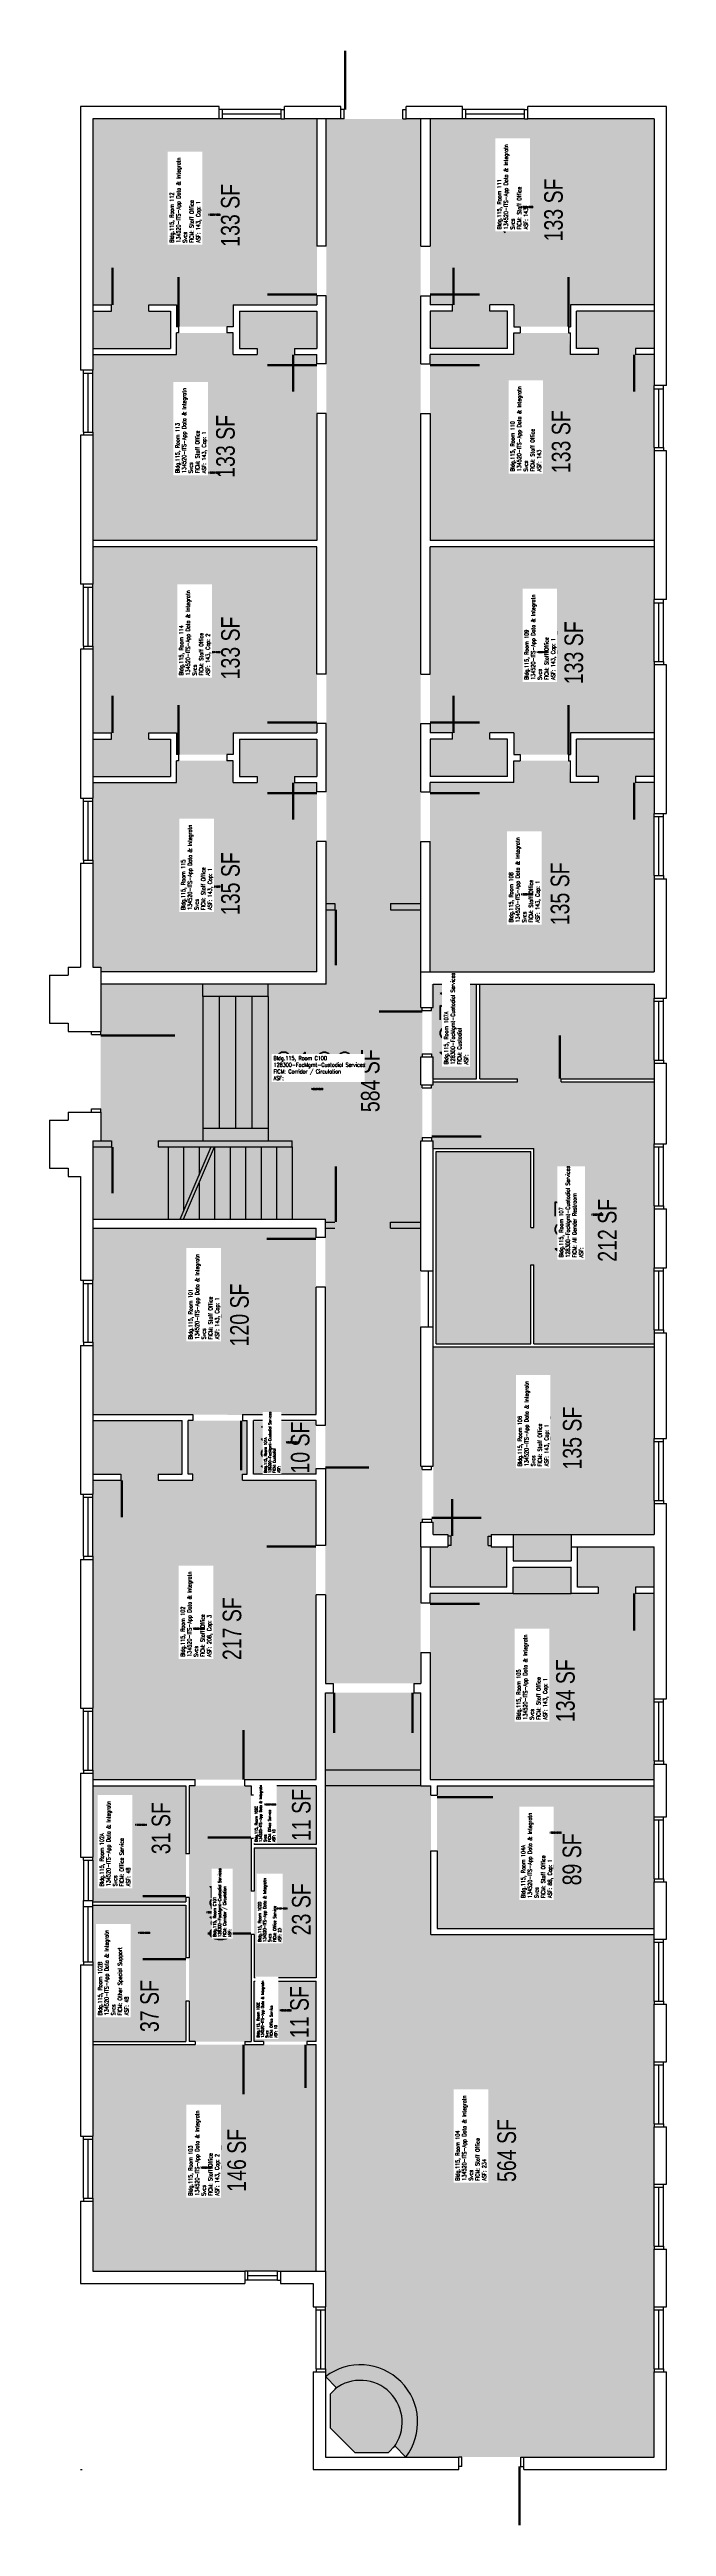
# Model space of a CAD drawing. Header units: inches. Extents: x -20 to 378, y -37 to 1561.
import ezdxf
from ezdxf.enums import TextEntityAlignment as Align

# ---------------------------------------------------------------- set-up
doc = ezdxf.new("R2010")
doc.units = ezdxf.units.IN
doc.header["$LTSCALE"] = 50
doc.header["$MEASUREMENT"] = 0
for name, color, linetype in [('A-DOOR', 2, 'CONTINUOUS'), ('A-FLOR', 3, 'CONTINUOUS'), ('A-GLAZ', 2, 'CONTINUOUS'), ('A-GLAZ-SILL', 2, 'CONTINUOUS'), ('A-IDEN-RNUM', 7, 'CONTINUOUS'), ('A-IDEN-SNUM', 4, 'CONTINUOUS'), ('A-IDEN-VNUM', 4, 'CONTINUOUS'), ('A-WALL', 5, 'CONTINUOUS'), ('AREA-TEXT', 3, 'CONTINUOUS'), ('Rooms-Category-Color', 7, 'CONTINUOUS'), ('Rooms-College-Color', 7, 'CONTINUOUS'), ('Rooms-Department-Color', 7, 'CONTINUOUS'), ('Rooms-Division-Color', 7, 'CONTINUOUS'), ('Rooms-Information', 7, 'CONTINUOUS')]:
    doc.layers.add(name, color=color, linetype=linetype)
doc.styles.add('AREA', font='arial.ttf', dxfattribs={"width": 0.75, "height": 24})
doc.styles.add('ROOMSNUMBER', font='txt.shx', dxfattribs={"height": 0.083333})
doc.styles.add('ROOMVNUMBER', font='simplex.shx', dxfattribs={"width": 0.85})

msp = doc.modelspace()

# ---------------------------------------------------------------- hatches: boundary and pattern name
at = {"layer": 'Rooms-Category-Color', "true_color": 0xadadad}
for points in [[(220.5, 893), (219.5, 893), (219.5, 896), (219.5, 911), (220.5, 911), (220.5, 926), (220.5, 943), (219.5, 943), (219.5, 958), (219.5, 966), (219.5, 1006), (219.5, 1010), (219.5, 1050), (219.5, 1082), (219.5, 1126), (219.5, 1158), (219.5, 1326), (219.5, 1358), (219.5, 1402), (219.5, 1434), (219.5, 1516), (216, 1516), (214, 1516), (210, 1516), (164, 1516), (162, 1516), (158.5, 1516), (158.5, 1434), (158.5, 1402), (158.5, 1358), (158.5, 1326), (158.5, 1158), (158.5, 1126), (158.5, 1082), (158.5, 1050), (158.5, 1010), (158.5, 1006), (158.5, 958), (13, 958), (13, 955), (13, 927.5), (13, 857), (8, 857), (8, 806.5), (114.5, 806.5), (118.5, 806.5), (124, 806.5), (148, 806.5), (154, 806.5), (158, 806.5), (158, 804.5), (158, 800.5), (158, 794.5), (158, 762.5), (158, 673.5), (158, 645.5), (158, 595), (158, 563), (158, 519), (158, 507), (163, 507), (215, 507), (219.5, 507), (219.5, 513), (219.5, 527), (219.5, 559), (219.5, 562), (219.5, 590), (219.5, 595), (219.5, 611), (220.5, 611), (220.5, 647), (219.5, 647), (219.5, 717), (219.5, 753), (219.5, 773), (219.5, 800.5), (219.5, 804.5), (219.5, 826), (219.5, 857), (220.5, 857), (220.5, 860)], [(310, 895), (370, 895), (370, 867), (370, 865), (370, 861), (370, 859), (370, 855), (370, 813), (370, 809), (370, 807), (370, 781), (370, 779), (370, 775), (370, 729), (370, 727), (370, 726), (292.5, 726), (292.5, 763), (292.5, 777), (290.5, 777), (290.5, 763), (290.5, 760), (290.5, 758), (290.5, 726), (229.5, 726), (229.5, 850), (290.5, 850), (290.5, 821), (290.5, 801), (292.5, 801), (292.5, 823), (292.5, 852), (226.5, 852), (226.5, 860), (226.5, 862), (226.5, 893), (226.5, 895), (282, 895), (282, 897), (257.5, 897), (257.5, 931.7), (257.5, 958), (370, 958), (370, 955), (370, 953), (370, 949), (370, 903), (370, 901), (370, 897), (310, 897)], [(255.5, 897), (255.5, 929.7), (255.5, 958), (226.5, 958), (226.5, 928), (226.5, 926), (226.5, 911), (226.5, 898), (226.5, 897)], [(152, 676), (152, 673.5), (152, 645.5), (152, 642), (111.5, 642), (111.5, 676.1)], [(70, 330), (70, 369), (70, 397), (70, 441), (74, 441), (110, 441), (110, 276), (74, 276), (70, 276), (70, 302)]]:
    msp.add_hatch(color=253, dxfattribs=at).paths.add_polyline_path(points)
at = {"layer": 'Rooms-Category-Color', "true_color": 0xfa9ba3}
for points in [[(152.5, 1516), (152.5, 1396), (98.5, 1396), (98.5, 1382), (63.2, 1382), (62, 1396), (44, 1396), (44, 1392), (58, 1392), (58, 1368), (8, 1368), (8, 1392), (20, 1392), (20, 1396), (8, 1396), (8, 1516)], [(225.5, 1516), (370, 1516), (370, 1396), (316, 1396), (316, 1382), (279.5, 1382), (279.5, 1396), (264, 1396), (264, 1392), (275.5, 1392), (275.5, 1368), (225.5, 1368), (225.5, 1392), (240, 1392), (240, 1396), (225.5, 1396)], [(62, 1378), (98.5, 1378), (98.5, 1364), (114, 1364), (114, 1368), (102.5, 1368), (102.5, 1392), (152.5, 1392), (152.5, 1368), (138, 1368), (138, 1364), (152.5, 1364), (152.5, 1244), (8, 1244), (8, 1364), (62, 1364)], [(279.5, 1364), (279.5, 1378), (314.8, 1378), (316, 1364), (334, 1364), (334, 1368), (320, 1368), (320, 1392), (370, 1392), (370, 1368), (358, 1368), (358, 1364), (370, 1364), (370, 1244), (225.5, 1244), (225.5, 1364)], [(8, 1240), (8, 1120), (20, 1120), (20, 1116), (8, 1116), (8, 1092), (58, 1092), (58, 1116), (44, 1116), (44, 1120), (62, 1120), (62, 1106), (98.5, 1106), (98.5, 1120), (152.5, 1120), (152.5, 1240)], [(225.5, 1240), (370, 1240), (370, 1120), (316, 1120), (316, 1106), (279.5, 1106), (279.5, 1120), (264, 1120), (264, 1116), (275.5, 1116), (275.5, 1092), (225.5, 1092), (225.5, 1116), (240, 1116), (240, 1120), (225.5, 1120)], [(152.5, 1092), (152.5, 1116), (102.5, 1116), (102.5, 1092), (114, 1092), (114, 1088), (98.5, 1088), (98.5, 1102), (62, 1102), (62, 1088), (8, 1088), (8, 969), (13, 969), (13, 966), (152.5, 966), (152.5, 1088), (138, 1088), (138, 1092)], [(279.5, 1088), (279.5, 1102), (314.8, 1102), (316, 1088), (334, 1088), (334, 1092), (320, 1092), (320, 1116), (370, 1116), (370, 1092), (358, 1092), (358, 1088), (370, 1088), (370, 966), (225.5, 966), (225.5, 1088)], [(152, 680), (8, 680.5), (8, 719), (8, 721), (8, 771), (8, 773), (8, 800.5), (124, 800.5), (148, 800.5), (152, 800.5)], [(227.5, 724), (227.5, 603), (237, 603), (237, 595), (225.5, 595), (225.5, 569), (275, 569), (275, 595), (265, 595), (265, 603), (279, 603), (279, 586), (316.5, 586), (316.5, 603), (370, 603), (370, 724)], [(65.5, 676.5), (65.5, 642), (50, 642), (50, 638), (72.5, 638), (72.5, 642), (69.5, 642), (69.5, 676.5), (107.5, 676.5), (107.5, 642), (104.5, 642), (104.5, 638), (152, 638), (152, 445), (8, 445), (8, 638), (26, 638), (26, 642), (8, 642), (8, 676.5)], [(320.5, 595), (370, 595), (370, 569), (358, 569), (358, 565), (370, 565), (370, 445), (225.5, 445), (225.5, 565), (279, 565), (279, 582), (316.5, 582), (316.5, 565), (334, 565), (334, 569), (320.5, 569)], [(163, 501), (215, 501), (219.5, 501), (219.5, 481), (219.5, 441), (226, 441), (226, 399), (226, 345), (370, 345), (370, 343), (370, 341), (370, 300), (370, 291), (370, 289), (370, 281), (370, 277), (370, 263), (370, 253), (370, 249), (370, 221), (370, 184), (370, 169.5), (370, 167.5), (370, 148.5), (370, 146.5), (370, 142), (370, 127.5), (370, 123.5), (370, 105), (370, 63), (370, 8), (292, 8), (290, 8), (240, 8), (238, 8), (223.5, 8), (219.5, 8), (209.9, 8), (202.7, 15.2), (198.6, 11), (176.9, 11), (161, 26.9), (161, 48.6), (165.2, 52.7), (158, 59.9), (158, 109), (158, 111), (158, 128), (158, 211), (158, 243), (158, 287), (158, 319), (158, 487), (158, 501)], [(8, 441), (68, 441), (68, 397), (68, 369), (68, 366), (8, 366), (8, 395), (8, 401), (8, 405)], [(152, 441), (112, 441), (112, 403), (152, 403)], [(370, 349), (370, 379), (370, 401), (370, 405), (370, 421), (370, 441), (230, 441), (230, 435), (230, 399), (230, 349)], [(152, 401), (152, 317), (112, 317), (112, 401)], [(152, 276), (152, 315), (112, 315), (112, 276), (146, 276)], [(8, 128), (75, 128), (77, 128), (127, 128), (129, 128), (152, 128), (152, 274), (8, 274), (8, 253), (8, 249)]]:
    msp.add_hatch(color=241, dxfattribs=at).paths.add_polyline_path(points)
at = {"layer": 'Rooms-Category-Color', "true_color": 0xe3f498}
msp.add_hatch(color=61, dxfattribs=at).paths.add_polyline_path([(68, 364), (68, 276), (8, 276), (8, 277), (8, 281), (8, 305), (8, 307), (8, 357), (8, 359), (8, 363), (8, 364)])
at = {"layer": 'Rooms-College-Color', "true_color": 0xadadad}
for points in [[(220.5, 893), (219.5, 893), (219.5, 896), (219.5, 911), (220.5, 911), (220.5, 926), (220.5, 943), (219.5, 943), (219.5, 958), (219.5, 966), (219.5, 1006), (219.5, 1010), (219.5, 1050), (219.5, 1082), (219.5, 1126), (219.5, 1158), (219.5, 1326), (219.5, 1358), (219.5, 1402), (219.5, 1434), (219.5, 1516), (216, 1516), (214, 1516), (210, 1516), (164, 1516), (162, 1516), (158.5, 1516), (158.5, 1434), (158.5, 1402), (158.5, 1358), (158.5, 1326), (158.5, 1158), (158.5, 1126), (158.5, 1082), (158.5, 1050), (158.5, 1010), (158.5, 1006), (158.5, 958), (13, 958), (13, 955), (13, 927.5), (13, 857), (8, 857), (8, 806.5), (114.5, 806.5), (118.5, 806.5), (124, 806.5), (148, 806.5), (154, 806.5), (158, 806.5), (158, 804.5), (158, 800.5), (158, 794.5), (158, 762.5), (158, 673.5), (158, 645.5), (158, 595), (158, 563), (158, 519), (158, 507), (163, 507), (215, 507), (219.5, 507), (219.5, 513), (219.5, 527), (219.5, 559), (219.5, 562), (219.5, 590), (219.5, 595), (219.5, 611), (220.5, 611), (220.5, 647), (219.5, 647), (219.5, 717), (219.5, 753), (219.5, 773), (219.5, 800.5), (219.5, 804.5), (219.5, 826), (219.5, 857), (220.5, 857), (220.5, 860)], [(310, 895), (370, 895), (370, 867), (370, 865), (370, 861), (370, 859), (370, 855), (370, 813), (370, 809), (370, 807), (370, 781), (370, 779), (370, 775), (370, 729), (370, 727), (370, 726), (292.5, 726), (292.5, 763), (292.5, 777), (290.5, 777), (290.5, 763), (290.5, 760), (290.5, 758), (290.5, 726), (229.5, 726), (229.5, 850), (290.5, 850), (290.5, 821), (290.5, 801), (292.5, 801), (292.5, 823), (292.5, 852), (226.5, 852), (226.5, 860), (226.5, 862), (226.5, 893), (226.5, 895), (282, 895), (282, 897), (257.5, 897), (257.5, 931.7), (257.5, 958), (370, 958), (370, 955), (370, 953), (370, 949), (370, 903), (370, 901), (370, 897), (310, 897)], [(255.5, 897), (255.5, 929.7), (255.5, 958), (226.5, 958), (226.5, 928), (226.5, 926), (226.5, 911), (226.5, 898), (226.5, 897)], [(152, 676), (152, 673.5), (152, 645.5), (152, 642), (111.5, 642), (111.5, 676.1)], [(70, 330), (70, 369), (70, 397), (70, 441), (74, 441), (110, 441), (110, 276), (74, 276), (70, 276), (70, 302)]]:
    msp.add_hatch(color=253, dxfattribs=at).paths.add_polyline_path(points)
at = {"layer": 'Rooms-College-Color', "true_color": 0x80bc67}
for points in [[(152.5, 1516), (152.5, 1396), (98.5, 1396), (98.5, 1382), (63.2, 1382), (62, 1396), (44, 1396), (44, 1392), (58, 1392), (58, 1368), (8, 1368), (8, 1392), (20, 1392), (20, 1396), (8, 1396), (8, 1516)], [(225.5, 1516), (370, 1516), (370, 1396), (316, 1396), (316, 1382), (279.5, 1382), (279.5, 1396), (264, 1396), (264, 1392), (275.5, 1392), (275.5, 1368), (225.5, 1368), (225.5, 1392), (240, 1392), (240, 1396), (225.5, 1396)], [(62, 1378), (98.5, 1378), (98.5, 1364), (114, 1364), (114, 1368), (102.5, 1368), (102.5, 1392), (152.5, 1392), (152.5, 1368), (138, 1368), (138, 1364), (152.5, 1364), (152.5, 1244), (8, 1244), (8, 1364), (62, 1364)], [(279.5, 1364), (279.5, 1378), (314.8, 1378), (316, 1364), (334, 1364), (334, 1368), (320, 1368), (320, 1392), (370, 1392), (370, 1368), (358, 1368), (358, 1364), (370, 1364), (370, 1244), (225.5, 1244), (225.5, 1364)], [(8, 1240), (8, 1120), (20, 1120), (20, 1116), (8, 1116), (8, 1092), (58, 1092), (58, 1116), (44, 1116), (44, 1120), (62, 1120), (62, 1106), (98.5, 1106), (98.5, 1120), (152.5, 1120), (152.5, 1240)], [(225.5, 1240), (370, 1240), (370, 1120), (316, 1120), (316, 1106), (279.5, 1106), (279.5, 1120), (264, 1120), (264, 1116), (275.5, 1116), (275.5, 1092), (225.5, 1092), (225.5, 1116), (240, 1116), (240, 1120), (225.5, 1120)], [(152.5, 1092), (152.5, 1116), (102.5, 1116), (102.5, 1092), (114, 1092), (114, 1088), (98.5, 1088), (98.5, 1102), (62, 1102), (62, 1088), (8, 1088), (8, 969), (13, 969), (13, 966), (152.5, 966), (152.5, 1088), (138, 1088), (138, 1092)], [(279.5, 1088), (279.5, 1102), (314.8, 1102), (316, 1088), (334, 1088), (334, 1092), (320, 1092), (320, 1116), (370, 1116), (370, 1092), (358, 1092), (358, 1088), (370, 1088), (370, 966), (225.5, 966), (225.5, 1088)], [(152, 680), (8, 680.5), (8, 719), (8, 721), (8, 771), (8, 773), (8, 800.5), (124, 800.5), (148, 800.5), (152, 800.5)], [(227.5, 724), (227.5, 603), (237, 603), (237, 595), (225.5, 595), (225.5, 569), (275, 569), (275, 595), (265, 595), (265, 603), (279, 603), (279, 586), (316.5, 586), (316.5, 603), (370, 603), (370, 724)], [(65.5, 676.5), (65.5, 642), (50, 642), (50, 638), (72.5, 638), (72.5, 642), (69.5, 642), (69.5, 676.5), (107.5, 676.5), (107.5, 642), (104.5, 642), (104.5, 638), (152, 638), (152, 445), (8, 445), (8, 638), (26, 638), (26, 642), (8, 642), (8, 676.5)], [(320.5, 595), (370, 595), (370, 569), (358, 569), (358, 565), (370, 565), (370, 445), (225.5, 445), (225.5, 565), (279, 565), (279, 582), (316.5, 582), (316.5, 565), (334, 565), (334, 569), (320.5, 569)], [(163, 501), (215, 501), (219.5, 501), (219.5, 481), (219.5, 441), (226, 441), (226, 399), (226, 345), (370, 345), (370, 343), (370, 341), (370, 300), (370, 291), (370, 289), (370, 281), (370, 277), (370, 263), (370, 253), (370, 249), (370, 221), (370, 184), (370, 169.5), (370, 167.5), (370, 148.5), (370, 146.5), (370, 142), (370, 127.5), (370, 123.5), (370, 105), (370, 63), (370, 8), (292, 8), (290, 8), (240, 8), (238, 8), (223.5, 8), (219.5, 8), (209.9, 8), (202.7, 15.2), (198.6, 11), (176.9, 11), (161, 26.9), (161, 48.6), (165.2, 52.7), (158, 59.9), (158, 109), (158, 111), (158, 128), (158, 211), (158, 243), (158, 287), (158, 319), (158, 487), (158, 501)], [(8, 441), (68, 441), (68, 397), (68, 369), (68, 366), (8, 366), (8, 395), (8, 401), (8, 405)], [(152, 441), (112, 441), (112, 403), (152, 403)], [(370, 349), (370, 379), (370, 401), (370, 405), (370, 421), (370, 441), (230, 441), (230, 435), (230, 399), (230, 349)], [(152, 401), (152, 317), (112, 317), (112, 401)], [(68, 364), (68, 276), (8, 276), (8, 277), (8, 281), (8, 305), (8, 307), (8, 357), (8, 359), (8, 363), (8, 364)], [(152, 276), (152, 315), (112, 315), (112, 276), (146, 276)], [(8, 128), (75, 128), (77, 128), (127, 128), (129, 128), (152, 128), (152, 274), (8, 274), (8, 253), (8, 249)]]:
    msp.add_hatch(color=83, dxfattribs=at).paths.add_polyline_path(points)
at = {"layer": 'Rooms-Department-Color', "true_color": 0xacacac}
for points in [[(220.5, 893), (219.5, 893), (219.5, 896), (219.5, 911), (220.5, 911), (220.5, 926), (220.5, 943), (219.5, 943), (219.5, 958), (219.5, 966), (219.5, 1006), (219.5, 1010), (219.5, 1050), (219.5, 1082), (219.5, 1126), (219.5, 1158), (219.5, 1326), (219.5, 1358), (219.5, 1402), (219.5, 1434), (219.5, 1516), (216, 1516), (214, 1516), (210, 1516), (164, 1516), (162, 1516), (158.5, 1516), (158.5, 1434), (158.5, 1402), (158.5, 1358), (158.5, 1326), (158.5, 1158), (158.5, 1126), (158.5, 1082), (158.5, 1050), (158.5, 1010), (158.5, 1006), (158.5, 958), (13, 958), (13, 955), (13, 927.5), (13, 857), (8, 857), (8, 806.5), (114.5, 806.5), (118.5, 806.5), (124, 806.5), (148, 806.5), (154, 806.5), (158, 806.5), (158, 804.5), (158, 800.5), (158, 794.5), (158, 762.5), (158, 673.5), (158, 645.5), (158, 595), (158, 563), (158, 519), (158, 507), (163, 507), (215, 507), (219.5, 507), (219.5, 513), (219.5, 527), (219.5, 559), (219.5, 562), (219.5, 590), (219.5, 595), (219.5, 611), (220.5, 611), (220.5, 647), (219.5, 647), (219.5, 717), (219.5, 753), (219.5, 773), (219.5, 800.5), (219.5, 804.5), (219.5, 826), (219.5, 857), (220.5, 857), (220.5, 860)], [(310, 895), (370, 895), (370, 867), (370, 865), (370, 861), (370, 859), (370, 855), (370, 813), (370, 809), (370, 807), (370, 781), (370, 779), (370, 775), (370, 729), (370, 727), (370, 726), (292.5, 726), (292.5, 763), (292.5, 777), (290.5, 777), (290.5, 763), (290.5, 760), (290.5, 758), (290.5, 726), (229.5, 726), (229.5, 850), (290.5, 850), (290.5, 821), (290.5, 801), (292.5, 801), (292.5, 823), (292.5, 852), (226.5, 852), (226.5, 860), (226.5, 862), (226.5, 893), (226.5, 895), (282, 895), (282, 897), (257.5, 897), (257.5, 931.7), (257.5, 958), (370, 958), (370, 955), (370, 953), (370, 949), (370, 903), (370, 901), (370, 897), (310, 897)], [(255.5, 897), (255.5, 929.7), (255.5, 958), (226.5, 958), (226.5, 928), (226.5, 926), (226.5, 911), (226.5, 898), (226.5, 897)], [(152, 676), (152, 673.5), (152, 645.5), (152, 642), (111.5, 642), (111.5, 676.1)], [(70, 330), (70, 369), (70, 397), (70, 441), (74, 441), (110, 441), (110, 276), (74, 276), (70, 276), (70, 302)]]:
    msp.add_hatch(color=253, dxfattribs=at).paths.add_polyline_path(points)
at = {"layer": 'Rooms-Department-Color', "true_color": 0xfa003f}
for points in [[(152.5, 1516), (152.5, 1396), (98.5, 1396), (98.5, 1382), (63.2, 1382), (62, 1396), (44, 1396), (44, 1392), (58, 1392), (58, 1368), (8, 1368), (8, 1392), (20, 1392), (20, 1396), (8, 1396), (8, 1516)], [(225.5, 1516), (370, 1516), (370, 1396), (316, 1396), (316, 1382), (279.5, 1382), (279.5, 1396), (264, 1396), (264, 1392), (275.5, 1392), (275.5, 1368), (225.5, 1368), (225.5, 1392), (240, 1392), (240, 1396), (225.5, 1396)], [(62, 1378), (98.5, 1378), (98.5, 1364), (114, 1364), (114, 1368), (102.5, 1368), (102.5, 1392), (152.5, 1392), (152.5, 1368), (138, 1368), (138, 1364), (152.5, 1364), (152.5, 1244), (8, 1244), (8, 1364), (62, 1364)], [(279.5, 1364), (279.5, 1378), (314.8, 1378), (316, 1364), (334, 1364), (334, 1368), (320, 1368), (320, 1392), (370, 1392), (370, 1368), (358, 1368), (358, 1364), (370, 1364), (370, 1244), (225.5, 1244), (225.5, 1364)], [(8, 1240), (8, 1120), (20, 1120), (20, 1116), (8, 1116), (8, 1092), (58, 1092), (58, 1116), (44, 1116), (44, 1120), (62, 1120), (62, 1106), (98.5, 1106), (98.5, 1120), (152.5, 1120), (152.5, 1240)], [(225.5, 1240), (370, 1240), (370, 1120), (316, 1120), (316, 1106), (279.5, 1106), (279.5, 1120), (264, 1120), (264, 1116), (275.5, 1116), (275.5, 1092), (225.5, 1092), (225.5, 1116), (240, 1116), (240, 1120), (225.5, 1120)], [(152.5, 1092), (152.5, 1116), (102.5, 1116), (102.5, 1092), (114, 1092), (114, 1088), (98.5, 1088), (98.5, 1102), (62, 1102), (62, 1088), (8, 1088), (8, 969), (13, 969), (13, 966), (152.5, 966), (152.5, 1088), (138, 1088), (138, 1092)], [(279.5, 1088), (279.5, 1102), (314.8, 1102), (316, 1088), (334, 1088), (334, 1092), (320, 1092), (320, 1116), (370, 1116), (370, 1092), (358, 1092), (358, 1088), (370, 1088), (370, 966), (225.5, 966), (225.5, 1088)], [(152, 680), (8, 680.5), (8, 719), (8, 721), (8, 771), (8, 773), (8, 800.5), (124, 800.5), (148, 800.5), (152, 800.5)], [(227.5, 724), (227.5, 603), (237, 603), (237, 595), (225.5, 595), (225.5, 569), (275, 569), (275, 595), (265, 595), (265, 603), (279, 603), (279, 586), (316.5, 586), (316.5, 603), (370, 603), (370, 724)], [(65.5, 676.5), (65.5, 642), (50, 642), (50, 638), (72.5, 638), (72.5, 642), (69.5, 642), (69.5, 676.5), (107.5, 676.5), (107.5, 642), (104.5, 642), (104.5, 638), (152, 638), (152, 445), (8, 445), (8, 638), (26, 638), (26, 642), (8, 642), (8, 676.5)], [(320.5, 595), (370, 595), (370, 569), (358, 569), (358, 565), (370, 565), (370, 445), (225.5, 445), (225.5, 565), (279, 565), (279, 582), (316.5, 582), (316.5, 565), (334, 565), (334, 569), (320.5, 569)], [(163, 501), (215, 501), (219.5, 501), (219.5, 481), (219.5, 441), (226, 441), (226, 399), (226, 345), (370, 345), (370, 343), (370, 341), (370, 300), (370, 291), (370, 289), (370, 281), (370, 277), (370, 263), (370, 253), (370, 249), (370, 221), (370, 184), (370, 169.5), (370, 167.5), (370, 148.5), (370, 146.5), (370, 142), (370, 127.5), (370, 123.5), (370, 105), (370, 63), (370, 8), (292, 8), (290, 8), (240, 8), (238, 8), (223.5, 8), (219.5, 8), (209.9, 8), (202.7, 15.2), (198.6, 11), (176.9, 11), (161, 26.9), (161, 48.6), (165.2, 52.7), (158, 59.9), (158, 109), (158, 111), (158, 128), (158, 211), (158, 243), (158, 287), (158, 319), (158, 487), (158, 501)], [(8, 441), (68, 441), (68, 397), (68, 369), (68, 366), (8, 366), (8, 395), (8, 401), (8, 405)], [(152, 441), (112, 441), (112, 403), (152, 403)], [(370, 349), (370, 379), (370, 401), (370, 405), (370, 421), (370, 441), (230, 441), (230, 435), (230, 399), (230, 349)], [(152, 401), (152, 317), (112, 317), (112, 401)], [(68, 364), (68, 276), (8, 276), (8, 277), (8, 281), (8, 305), (8, 307), (8, 357), (8, 359), (8, 363), (8, 364)], [(152, 276), (152, 315), (112, 315), (112, 276), (146, 276)], [(8, 128), (75, 128), (77, 128), (127, 128), (129, 128), (152, 128), (152, 274), (8, 274), (8, 253), (8, 249)]]:
    msp.add_hatch(color=240, dxfattribs=at).paths.add_polyline_path(points)
at = {"layer": 'Rooms-Division-Color', "true_color": 0xadadad}
for points in [[(220.5, 893), (219.5, 893), (219.5, 896), (219.5, 911), (220.5, 911), (220.5, 926), (220.5, 943), (219.5, 943), (219.5, 958), (219.5, 966), (219.5, 1006), (219.5, 1010), (219.5, 1050), (219.5, 1082), (219.5, 1126), (219.5, 1158), (219.5, 1326), (219.5, 1358), (219.5, 1402), (219.5, 1434), (219.5, 1516), (216, 1516), (214, 1516), (210, 1516), (164, 1516), (162, 1516), (158.5, 1516), (158.5, 1434), (158.5, 1402), (158.5, 1358), (158.5, 1326), (158.5, 1158), (158.5, 1126), (158.5, 1082), (158.5, 1050), (158.5, 1010), (158.5, 1006), (158.5, 958), (13, 958), (13, 955), (13, 927.5), (13, 857), (8, 857), (8, 806.5), (114.5, 806.5), (118.5, 806.5), (124, 806.5), (148, 806.5), (154, 806.5), (158, 806.5), (158, 804.5), (158, 800.5), (158, 794.5), (158, 762.5), (158, 673.5), (158, 645.5), (158, 595), (158, 563), (158, 519), (158, 507), (163, 507), (215, 507), (219.5, 507), (219.5, 513), (219.5, 527), (219.5, 559), (219.5, 562), (219.5, 590), (219.5, 595), (219.5, 611), (220.5, 611), (220.5, 647), (219.5, 647), (219.5, 717), (219.5, 753), (219.5, 773), (219.5, 800.5), (219.5, 804.5), (219.5, 826), (219.5, 857), (220.5, 857), (220.5, 860)], [(310, 895), (370, 895), (370, 867), (370, 865), (370, 861), (370, 859), (370, 855), (370, 813), (370, 809), (370, 807), (370, 781), (370, 779), (370, 775), (370, 729), (370, 727), (370, 726), (292.5, 726), (292.5, 763), (292.5, 777), (290.5, 777), (290.5, 763), (290.5, 760), (290.5, 758), (290.5, 726), (229.5, 726), (229.5, 850), (290.5, 850), (290.5, 821), (290.5, 801), (292.5, 801), (292.5, 823), (292.5, 852), (226.5, 852), (226.5, 860), (226.5, 862), (226.5, 893), (226.5, 895), (282, 895), (282, 897), (257.5, 897), (257.5, 931.7), (257.5, 958), (370, 958), (370, 955), (370, 953), (370, 949), (370, 903), (370, 901), (370, 897), (310, 897)], [(255.5, 897), (255.5, 929.7), (255.5, 958), (226.5, 958), (226.5, 928), (226.5, 926), (226.5, 911), (226.5, 898), (226.5, 897)], [(152, 676), (152, 673.5), (152, 645.5), (152, 642), (111.5, 642), (111.5, 676.1)], [(70, 330), (70, 369), (70, 397), (70, 441), (74, 441), (110, 441), (110, 276), (74, 276), (70, 276), (70, 302)]]:
    msp.add_hatch(color=253, dxfattribs=at).paths.add_polyline_path(points)
at = {"layer": 'Rooms-Division-Color', "true_color": 0xfa003f}
for points in [[(152.5, 1516), (152.5, 1396), (98.5, 1396), (98.5, 1382), (63.2, 1382), (62, 1396), (44, 1396), (44, 1392), (58, 1392), (58, 1368), (8, 1368), (8, 1392), (20, 1392), (20, 1396), (8, 1396), (8, 1516)], [(225.5, 1516), (370, 1516), (370, 1396), (316, 1396), (316, 1382), (279.5, 1382), (279.5, 1396), (264, 1396), (264, 1392), (275.5, 1392), (275.5, 1368), (225.5, 1368), (225.5, 1392), (240, 1392), (240, 1396), (225.5, 1396)], [(62, 1378), (98.5, 1378), (98.5, 1364), (114, 1364), (114, 1368), (102.5, 1368), (102.5, 1392), (152.5, 1392), (152.5, 1368), (138, 1368), (138, 1364), (152.5, 1364), (152.5, 1244), (8, 1244), (8, 1364), (62, 1364)], [(279.5, 1364), (279.5, 1378), (314.8, 1378), (316, 1364), (334, 1364), (334, 1368), (320, 1368), (320, 1392), (370, 1392), (370, 1368), (358, 1368), (358, 1364), (370, 1364), (370, 1244), (225.5, 1244), (225.5, 1364)], [(8, 1240), (8, 1120), (20, 1120), (20, 1116), (8, 1116), (8, 1092), (58, 1092), (58, 1116), (44, 1116), (44, 1120), (62, 1120), (62, 1106), (98.5, 1106), (98.5, 1120), (152.5, 1120), (152.5, 1240)], [(225.5, 1240), (370, 1240), (370, 1120), (316, 1120), (316, 1106), (279.5, 1106), (279.5, 1120), (264, 1120), (264, 1116), (275.5, 1116), (275.5, 1092), (225.5, 1092), (225.5, 1116), (240, 1116), (240, 1120), (225.5, 1120)], [(152.5, 1092), (152.5, 1116), (102.5, 1116), (102.5, 1092), (114, 1092), (114, 1088), (98.5, 1088), (98.5, 1102), (62, 1102), (62, 1088), (8, 1088), (8, 969), (13, 969), (13, 966), (152.5, 966), (152.5, 1088), (138, 1088), (138, 1092)], [(279.5, 1088), (279.5, 1102), (314.8, 1102), (316, 1088), (334, 1088), (334, 1092), (320, 1092), (320, 1116), (370, 1116), (370, 1092), (358, 1092), (358, 1088), (370, 1088), (370, 966), (225.5, 966), (225.5, 1088)], [(152, 680), (8, 680.5), (8, 719), (8, 721), (8, 771), (8, 773), (8, 800.5), (124, 800.5), (148, 800.5), (152, 800.5)], [(227.5, 724), (227.5, 603), (237, 603), (237, 595), (225.5, 595), (225.5, 569), (275, 569), (275, 595), (265, 595), (265, 603), (279, 603), (279, 586), (316.5, 586), (316.5, 603), (370, 603), (370, 724)], [(65.5, 676.5), (65.5, 642), (50, 642), (50, 638), (72.5, 638), (72.5, 642), (69.5, 642), (69.5, 676.5), (107.5, 676.5), (107.5, 642), (104.5, 642), (104.5, 638), (152, 638), (152, 445), (8, 445), (8, 638), (26, 638), (26, 642), (8, 642), (8, 676.5)], [(320.5, 595), (370, 595), (370, 569), (358, 569), (358, 565), (370, 565), (370, 445), (225.5, 445), (225.5, 565), (279, 565), (279, 582), (316.5, 582), (316.5, 565), (334, 565), (334, 569), (320.5, 569)], [(163, 501), (215, 501), (219.5, 501), (219.5, 481), (219.5, 441), (226, 441), (226, 399), (226, 345), (370, 345), (370, 343), (370, 341), (370, 300), (370, 291), (370, 289), (370, 281), (370, 277), (370, 263), (370, 253), (370, 249), (370, 221), (370, 184), (370, 169.5), (370, 167.5), (370, 148.5), (370, 146.5), (370, 142), (370, 127.5), (370, 123.5), (370, 105), (370, 63), (370, 8), (292, 8), (290, 8), (240, 8), (238, 8), (223.5, 8), (219.5, 8), (209.9, 8), (202.7, 15.2), (198.6, 11), (176.9, 11), (161, 26.9), (161, 48.6), (165.2, 52.7), (158, 59.9), (158, 109), (158, 111), (158, 128), (158, 211), (158, 243), (158, 287), (158, 319), (158, 487), (158, 501)], [(8, 441), (68, 441), (68, 397), (68, 369), (68, 366), (8, 366), (8, 395), (8, 401), (8, 405)], [(152, 441), (112, 441), (112, 403), (152, 403)], [(370, 349), (370, 379), (370, 401), (370, 405), (370, 421), (370, 441), (230, 441), (230, 435), (230, 399), (230, 349)], [(152, 401), (152, 317), (112, 317), (112, 401)], [(68, 364), (68, 276), (8, 276), (8, 277), (8, 281), (8, 305), (8, 307), (8, 357), (8, 359), (8, 363), (8, 364)], [(152, 276), (152, 315), (112, 315), (112, 276), (146, 276)], [(8, 128), (75, 128), (77, 128), (127, 128), (129, 128), (152, 128), (152, 274), (8, 274), (8, 253), (8, 249)]]:
    msp.add_hatch(color=240, dxfattribs=at).paths.add_polyline_path(points)

# ---------------------------------------------------------------- linework, layer by layer
at = {"layer": 'A-DOOR'}
for points in [[(170.7, 1522, 1.5, 1.5, 0), (170.7, 1560, 0, 0, 0), (170, 1560, 0, 0, -0.414214), (208, 1522, 0, 0, -0.414214)], [(152.5, 1402.7, 1.5, 1.5, 0), (120.5, 1402.7, 0, 0, 0), (120.5, 1402, 0, 0, -0.414214), (152.5, 1434, 0, 0, -0.414214)], [(225.5, 1402.7, 1.5, 1.5, 0), (257.5, 1402.7, 0, 0, 0), (257.5, 1402, 0, 0, 0.414214), (225.5, 1434, 0, 0, 0.414214)], [(20.7, 1396, 1.5, 1.5, 0), (20.7, 1420, 0, 0, 0), (20, 1420, 0, 0, -0.414214), (44, 1396, 0, 0, -0.414214)], [(63.2, 1382, 1.5, 1.5, 0), (63.2, 1414, 0, 0, 0), (62.4, 1414, 0, 0, -0.414214), (94.4, 1382, 0, 0, -0.414214)], [(240.7, 1396, 1.5, 1.5, 0), (240.7, 1420, 0, 0, 0), (240, 1420, 0, 0, -0.414214), (264, 1396, 0, 0, -0.414214)], [(314.8, 1382, 1.5, 1.5, 0), (314.8, 1414, 0, 0, 0), (315.6, 1414, 0, 0, 0.414214), (283.6, 1382, 0, 0, 0.414214)], [(137.2, 1364, 1.5, 1.5, 0), (137.2, 1340, 0, 0, 0), (138, 1340, 0, 0, -0.414214), (114, 1364, 0, 0, -0.414214)], [(152.5, 1357.2, 1.5, 1.5, 0), (120.5, 1357.2, 0, 0, 0), (120.5, 1358, 0, 0, 0.414214), (152.5, 1326, 0, 0, 0.414214)], [(225.5, 1357.2, 1.5, 1.5, 0), (257.5, 1357.2, 0, 0, 0), (257.5, 1358, 0, 0, -0.414214), (225.5, 1326, 0, 0, -0.414214)], [(357.2, 1364, 1.5, 1.5, 0), (357.2, 1340, 0, 0, 0), (358, 1340, 0, 0, -0.414214), (334, 1364, 0, 0, -0.414214)], [(152.5, 1126.7, 1.5, 1.5, 0), (120.5, 1126.7, 0, 0, 0), (120.5, 1126, 0, 0, -0.414214), (152.5, 1158, 0, 0, -0.414214)], [(225.5, 1126.7, 1.5, 1.5, 0), (257.5, 1126.7, 0, 0, 0), (257.5, 1126, 0, 0, 0.414214), (225.5, 1158, 0, 0, 0.414214)], [(20.7, 1120, 1.5, 1.5, 0), (20.7, 1144, 0, 0, 0), (20, 1144, 0, 0, -0.414214), (44, 1120, 0, 0, -0.414214)], [(63.2, 1106, 1.5, 1.5, 0), (63.2, 1138, 0, 0, 0), (62.4, 1138, 0, 0, -0.414214), (94.4, 1106, 0, 0, -0.414214)], [(240.7, 1120, 1.5, 1.5, 0), (240.7, 1144, 0, 0, 0), (240, 1144, 0, 0, -0.414214), (264, 1120, 0, 0, -0.414214)], [(314.8, 1106, 1.5, 1.5, 0), (314.8, 1138, 0, 0, 0), (315.6, 1138, 0, 0, 0.414214), (283.6, 1106, 0, 0, 0.414214)], [(137.2, 1088, 1.5, 1.5, 0), (137.2, 1064, 0, 0, 0), (138, 1064, 0, 0, -0.414214), (114, 1088, 0, 0, -0.414214)], [(357.2, 1088, 1.5, 1.5, 0), (357.2, 1064, 0, 0, 0), (358, 1064, 0, 0, -0.414214), (334, 1088, 0, 0, -0.414214)], [(152.5, 1081.2, 1.5, 1.5, 0), (120.5, 1081.2, 0, 0, 0), (120.5, 1082, 0, 0, 0.414214), (152.5, 1050, 0, 0, 0.414214)], [(225.5, 1081.2, 1.5, 1.5, 0), (257.5, 1081.2, 0, 0, 0), (257.5, 1082, 0, 0, -0.414214), (225.5, 1050, 0, 0, -0.414214)], [(164.7, 1006, 1.5, 1.5, 0), (164.7, 970, 0, 0, 0), (164, 970, 0, 0, 0.414214), (200, 1006, 0, 0, 0.414214)], [(220.5, 940.3, 1.5, 1.5, 0), (192.5, 940.3, 0, 0, 0), (192.5, 941, 0, 0, 0.414214), (220.5, 913, 0, 0, 0.414214)], [(13, 924.8, 1.5, 1.5, 0), (61, 924.8, 0, 0, 0), (61, 925.5, 0, 0, -0.414214), (13, 877.5, 0, 0, -0.414214)], [(309.2, 897, 1.5, 1.5, 0), (309.2, 925, 0, 0, 0), (310, 925, 0, 0, 0.414214), (282, 897, 0, 0, 0.414214)], [(226.5, 859.7, 1.5, 1.5, 0), (258.5, 859.7, 0, 0, 0), (258.5, 859, 0, 0, 0.414214), (226.5, 891, 0, 0, 0.414214)], [(20.7, 853, 1.5, 1.5, 0), (20.7, 823, 0, 0, 0), (20, 823, 0, 0, 0.414214), (50, 853, 0, 0, 0.414214)], [(164.7, 804.5, 1.5, 1.5, 0), (164.7, 840.5, 0, 0, 0), (164, 840.5, 0, 0, -0.414214), (200, 804.5, 0, 0, -0.414214)], [(152, 793.7, 1.5, 1.5, 0), (120, 793.7, 0, 0, 0), (120, 794.5, 0, 0, 0.414214), (152, 762.5, 0, 0, 0.414214)], [(103.7, 676.5, 1.5, 1.5, 0), (103.7, 644.5, 0, 0, 0), (104.5, 644.5, 0, 0, -0.414214), (72.5, 676.5, 0, 0, -0.414214)], [(158, 646.3, 1.5, 1.5, 0), (186, 646.3, 0, 0, 0), (186, 645.5, 0, 0, 0.414214), (158, 673.5, 0, 0, 0.414214)], [(226.5, 613.7, 1.5, 1.5, 0), (258.5, 613.7, 0, 0, 0), (258.5, 613, 0, 0, 0.414214), (226.5, 645, 0, 0, 0.414214)], [(26.7, 638, 1.5, 1.5, 0), (26.7, 614, 0, 0, 0), (26, 614, 0, 0, 0.414214), (50, 638, 0, 0, 0.414214)], [(239.7, 602, 1.5, 1.5, 0), (239.7, 626, 0, 0, 0), (239, 626, 0, 0, -0.414214), (263, 602, 0, 0, -0.414214)], [(152, 595.2, 1.5, 1.5, 0), (120, 595.2, 0, 0, 0), (120, 596, 0, 0, 0.414214), (152, 564, 0, 0, 0.414214)], [(225.5, 558.2, 1.5, 1.5, 0), (257.5, 558.2, 0, 0, 0), (257.5, 559, 0, 0, -0.414214), (225.5, 527, 0, 0, -0.414214)], [(357.2, 565, 1.5, 1.5, 0), (357.2, 541, 0, 0, 0), (358, 541, 0, 0, -0.414214), (334, 565, 0, 0, -0.414214)], [(163.7, 501, 1.5, 1.5, 0), (163.7, 475, 0, 0, 0), (163, 475, 0, 0, 0.414214), (189, 501, 0, 0, 0.414214)], [(214.2, 501, 1.5, 1.5, 0), (214.2, 475, 0, 0, 0), (215, 475, 0, 0, -0.414214), (189, 501, 0, 0, -0.414214)], [(105.2, 445, 1.5, 1.5, 0), (105.2, 477, 0, 0, 0), (106, 477, 0, 0, 0.414214), (74, 445, 0, 0, 0.414214)], [(110, 407.7, 1.5, 1.5, 0), (82, 407.7, 0, 0, 0), (82, 407, 0, 0, -0.414214), (110, 435, 0, 0, -0.414214)], [(230, 433.7, 1.5, 1.5, 0), (266, 433.7, 0, 0, 0), (266, 434.5, 0, 0, -0.414214), (230, 398.5, 0, 0, -0.414214)], [(68, 369.8, 1.5, 1.5, 0), (40, 369.8, 0, 0, 0), (40, 369, 0, 0, -0.414214), (68, 397, 0, 0, -0.414214)], [(110, 345.7, 1.5, 1.5, 0), (82, 345.7, 0, 0, 0), (82, 345, 0, 0, -0.414214), (110, 373, 0, 0, -0.414214)], [(68, 329.2, 1.5, 1.5, 0), (40, 329.2, 0, 0, 0), (40, 330, 0, 0, 0.414214), (68, 302, 0, 0, 0.414214)], [(105.2, 274, 1.5, 1.5, 0), (105.2, 242, 0, 0, 0), (106, 242, 0, 0, -0.414214), (74, 274, 0, 0, -0.414214)], [(145.2, 274, 1.5, 1.5, 0), (145.2, 246, 0, 0, 0), (146, 246, 0, 0, -0.414214), (118, 274, 0, 0, -0.414214)], [(283.2, 2, 1.5, 1.5, 0), (283.2, -36, 0, 0, 0), (284, -36, 0, 0, -0.414214), (246, 2, 0, 0, -0.414214)]]:
    msp.add_lwpolyline(points, format="xyseb", dxfattribs=at)
at = {"layer": 'A-FLOR'}
for p, q in [((79, 950), (79, 958)), ((79, 950), (79, 865)), ((121, 950), (79, 950)), ((89.5, 950), (89.5, 865)), ((100, 950), (100, 865)), ((110.5, 950), (110.5, 865)), ((121, 950), (121, 958)), ((121, 950), (121, 865)), ((79, 865), (121, 865)), ((79, 865), (79, 857)), ((121, 865), (121, 857)), ((56.5, 853), (56.5, 806.5)), ((64.3, 806.5), (84.3, 853)), ((66.5, 853), (66.5, 811.6)), ((66.5, 806.5), (86.5, 853)), ((76.5, 853), (76.5, 834.8)), ((86.5, 853), (86.5, 806.5)), ((96.5, 853), (96.5, 806.5)), ((106.5, 853), (106.5, 806.5)), ((116.5, 853), (116.5, 806.5)), ((126.5, 853), (126.5, 806.5)), ((136.5, 853), (136.5, 806.5)), ((76.5, 829.7), (76.5, 806.5)), ((224.5, 737), (224.5, 773)), ((279, 603), (316.5, 603)), ((279, 565), (316.5, 565)), ((219.5, 451), (158, 451)), ((219.5, 441), (158, 441))]:
    msp.add_line(p, q, dxfattribs=at)
for radius in [37, 27]:
    msp.add_arc((180.5, 30.5), radius, 322.4663, 127.5337, dxfattribs=at)
at = {"layer": 'A-GLAZ'}
for p, q in [((129.5, 1519), (91.5, 1519)), ((286.5, 1519), (248.5, 1519)), ((5, 1314), (5, 1352)), ((373, 1304), (373, 1342)), ((5, 1176), (5, 1214)), ((373, 1166), (373, 1204)), ((5, 1038), (5, 1076)), ((373, 1028), (373, 1066)), ((373, 909), (373, 947)), ((373, 815), (373, 853)), ((373, 735), (373, 773)), ((5, 727), (5, 765)), ((373, 625), (373, 663)), ((5, 589), (5, 627)), ((5, 451), (5, 489)), ((373, 457), (373, 495)), ((373, 381), (373, 419)), ((5, 393), (5, 367)), ((5, 327.5), (5, 363)), ((373, 302), (373, 340)), ((373, 223), (373, 261)), ((5, 175), (5, 213)), ((373, 144), (373, 182)), ((127, 125), (108, 125)), ((155, 65), (155, 103)), ((373, 65), (373, 103))]:
    msp.add_line(p, q, dxfattribs=at)
at = {"layer": 'A-GLAZ-SILL'}
for p, q in [((129.5, 1522), (91.5, 1522)), ((286.5, 1522), (248.5, 1522)), ((129.5, 1516), (91.5, 1516)), ((286.5, 1516), (248.5, 1516)), ((2, 1314), (2, 1352)), ((8, 1314), (8, 1352)), ((370, 1304), (370, 1342)), ((376, 1304), (376, 1342)), ((2, 1176), (2, 1214)), ((8, 1176), (8, 1214)), ((370, 1166), (370, 1204)), ((376, 1166), (376, 1204)), ((2, 1038), (2, 1076)), ((8, 1038), (8, 1076)), ((370, 1028), (370, 1066)), ((376, 1028), (376, 1066)), ((370, 909), (370, 947)), ((376, 909), (376, 947)), ((370, 815), (370, 853)), ((376, 815), (376, 853)), ((370, 735), (370, 773)), ((376, 735), (376, 773)), ((2, 727), (2, 765)), ((8, 727), (8, 765)), ((370, 625), (370, 663)), ((376, 625), (376, 663)), ((2, 589), (2, 627)), ((8, 589), (8, 627)), ((2, 451), (2, 489)), ((8, 451), (8, 489)), ((370, 457), (370, 495)), ((376, 457), (376, 495)), ((370, 381), (370, 419)), ((376, 381), (376, 419)), ((2, 393), (2, 367)), ((8, 393), (8, 367)), ((2, 327.5), (2, 363)), ((8, 327.5), (8, 363)), ((370, 302), (370, 340)), ((376, 302), (376, 340)), ((370, 223), (370, 261)), ((376, 223), (376, 261)), ((2, 175), (2, 213)), ((8, 175), (8, 213)), ((370, 144), (370, 182)), ((376, 144), (376, 182)), ((127, 128), (108, 128)), ((127, 122), (108, 122)), ((152, 65), (152, 103)), ((158, 65), (158, 103)), ((370, 65), (370, 103)), ((376, 65), (376, 103))]:
    msp.add_line(p, q, dxfattribs=at)
at = {"layer": 'A-WALL'}
for p, q in [((0, 1524), (0, 1354)), ((89.5, 1524), (0, 1524)), ((89.5, 1516), (89.5, 1524)), ((91.5, 1522), (89.5, 1522)), ((91.5, 1516), (91.5, 1522)), ((129.5, 1522), (131.5, 1522)), ((129.5, 1516), (129.5, 1522)), ((168, 1524), (131.5, 1524)), ((131.5, 1516), (131.5, 1524)), ((168, 1516), (168, 1524)), ((170, 1522), (168, 1522)), ((170, 1516), (170, 1522)), ((208, 1522), (210, 1522)), ((208, 1516), (208, 1522)), ((246.5, 1524), (210, 1524)), ((210, 1516), (210, 1524)), ((246.5, 1516), (246.5, 1524)), ((248.5, 1522), (246.5, 1522)), ((248.5, 1516), (248.5, 1522)), ((286.5, 1516), (286.5, 1522)), ((286.5, 1522), (288.5, 1522)), ((378, 1524), (288.5, 1524)), ((288.5, 1516), (288.5, 1524)), ((378, 1344), (378, 1524)), ((8, 1516), (8, 1354)), ((89.5, 1516), (8, 1516)), ((91.5, 1516), (89.5, 1516)), ((129.5, 1516), (131.5, 1516)), ((168, 1516), (131.5, 1516)), ((152.5, 1516), (152.5, 1434)), ((158.5, 1434), (158.5, 1516)), ((170, 1516), (168, 1516)), ((208, 1516), (210, 1516)), ((246.5, 1516), (210, 1516)), ((219.5, 1434), (219.5, 1516)), ((225.5, 1516), (225.5, 1434)), ((248.5, 1516), (246.5, 1516)), ((286.5, 1516), (288.5, 1516)), ((370, 1516), (288.5, 1516)), ((370, 1516), (370, 1344)), ((158.5, 1434), (152.5, 1434)), ((219.5, 1434), (225.5, 1434)), ((8, 1396), (20, 1396)), ((8, 1392), (20, 1392)), ((20, 1392), (20, 1396)), ((44, 1392), (44, 1396)), ((44, 1396), (62, 1396)), ((44, 1392), (58, 1392)), ((58, 1392), (58, 1368)), ((62, 1396), (62, 1382)), ((98.5, 1396), (98.5, 1382)), ((98.5, 1396), (152.5, 1396)), ((102.5, 1392), (102.5, 1368)), ((102.5, 1392), (152.5, 1392)), ((158.5, 1402), (152.5, 1402)), ((152.5, 1402), (152.5, 1396)), ((152.5, 1392), (152.5, 1368)), ((158.5, 1358), (158.5, 1402)), ((219.5, 1402), (225.5, 1402)), ((219.5, 1358), (219.5, 1402)), ((225.5, 1402), (225.5, 1396)), ((240, 1396), (225.5, 1396)), ((225.5, 1392), (225.5, 1368)), ((240, 1392), (225.5, 1392)), ((240, 1392), (240, 1396)), ((264, 1392), (264, 1396)), ((279.5, 1396), (264, 1396)), ((275.5, 1392), (264, 1392)), ((275.5, 1368), (275.5, 1392)), ((279.5, 1396), (279.5, 1382)), ((370, 1396), (316, 1396)), ((316, 1396), (316, 1382)), ((370, 1392), (320, 1392)), ((320, 1368), (320, 1392)), ((63.2, 1382), (62, 1382)), ((62, 1364), (62, 1378)), ((63.2, 1378), (62, 1378)), ((63.2, 1382), (63.2, 1378)), ((94.4, 1382), (94.4, 1378)), ((98.5, 1382), (94.4, 1382)), ((98.5, 1378), (94.4, 1378)), ((98.5, 1364), (98.5, 1378)), ((279.5, 1382), (283.6, 1382)), ((279.5, 1364), (279.5, 1378)), ((279.5, 1378), (283.6, 1378)), ((283.6, 1382), (283.6, 1378)), ((314.8, 1382), (316, 1382)), ((314.8, 1382), (314.8, 1378)), ((314.8, 1378), (316, 1378)), ((316, 1364), (316, 1378)), ((8, 1368), (58, 1368)), ((8, 1364), (62, 1364)), ((98.5, 1364), (114, 1364)), ((102.5, 1368), (114, 1368)), ((114, 1368), (114, 1364)), ((138, 1368), (138, 1364)), ((138, 1368), (152.5, 1368)), ((138, 1364), (152.5, 1364)), ((152.5, 1358), (152.5, 1364)), ((158.5, 1358), (152.5, 1358)), ((219.5, 1358), (225.5, 1358)), ((275.5, 1368), (225.5, 1368)), ((279.5, 1364), (225.5, 1364)), ((225.5, 1358), (225.5, 1364)), ((334, 1364), (316, 1364)), ((334, 1368), (320, 1368)), ((334, 1368), (334, 1364)), ((358, 1368), (358, 1364)), ((370, 1368), (358, 1368)), ((370, 1364), (358, 1364)), ((8, 1354), (0, 1354)), ((2, 1352), (2, 1354)), ((2, 1352), (8, 1352)), ((8, 1352), (8, 1354)), ((370, 1342), (370, 1344)), ((378, 1344), (370, 1344)), ((370, 1342), (376, 1342)), ((376, 1342), (376, 1344)), ((158.5, 1326), (152.5, 1326)), ((152.5, 1326), (152.5, 1244)), ((158.5, 1158), (158.5, 1326)), ((219.5, 1326), (225.5, 1326)), ((219.5, 1158), (219.5, 1326)), ((225.5, 1326), (225.5, 1244)), ((0, 1312), (0, 1216)), ((8, 1312), (0, 1312)), ((2, 1314), (8, 1314)), ((2, 1314), (2, 1312)), ((8, 1314), (8, 1312)), ((8, 1312), (8, 1216)), ((370, 1304), (370, 1302)), ((370, 1304), (376, 1304)), ((370, 1302), (370, 1206)), ((378, 1302), (370, 1302)), ((376, 1304), (376, 1302)), ((378, 1206), (378, 1302)), ((152.5, 1244), (8, 1244)), ((152.5, 1240), (8, 1240)), ((152.5, 1158), (152.5, 1240)), ((370, 1244), (225.5, 1244)), ((225.5, 1158), (225.5, 1240)), ((370, 1240), (225.5, 1240)), ((8, 1216), (0, 1216)), ((2, 1214), (2, 1216)), ((8, 1214), (8, 1216)), ((2, 1214), (8, 1214)), ((370, 1204), (370, 1206)), ((378, 1206), (370, 1206)), ((370, 1204), (376, 1204)), ((376, 1204), (376, 1206)), ((0, 1174), (0, 1078)), ((8, 1174), (0, 1174)), ((2, 1176), (8, 1176)), ((2, 1176), (2, 1174)), ((8, 1176), (8, 1174)), ((8, 1174), (8, 1078)), ((158.5, 1158), (152.5, 1158)), ((219.5, 1158), (225.5, 1158)), ((370, 1166), (370, 1164)), ((370, 1166), (376, 1166)), ((370, 1164), (370, 1068)), ((378, 1164), (370, 1164)), ((376, 1166), (376, 1164)), ((378, 1068), (378, 1164)), ((8, 1120), (20, 1120)), ((20, 1116), (20, 1120)), ((44, 1116), (44, 1120)), ((44, 1120), (62, 1120)), ((62, 1120), (62, 1106)), ((98.5, 1120), (152.5, 1120)), ((98.5, 1120), (98.5, 1106)), ((158.5, 1126), (152.5, 1126)), ((152.5, 1126), (152.5, 1120)), ((158.5, 1082), (158.5, 1126)), ((219.5, 1126), (225.5, 1126)), ((219.5, 1082), (219.5, 1126)), ((225.5, 1126), (225.5, 1120)), ((240, 1120), (225.5, 1120)), ((240, 1116), (240, 1120)), ((264, 1116), (264, 1120)), ((279.5, 1120), (264, 1120)), ((279.5, 1120), (279.5, 1106)), ((370, 1120), (316, 1120)), ((316, 1120), (316, 1106)), ((8, 1116), (20, 1116)), ((44, 1116), (58, 1116)), ((58, 1116), (58, 1092)), ((63.2, 1106), (62, 1106)), ((63.2, 1106), (63.2, 1102)), ((98.5, 1106), (94.4, 1106)), ((94.4, 1106), (94.4, 1102)), ((102.5, 1116), (152.5, 1116)), ((102.5, 1116), (102.5, 1092)), ((152.5, 1116), (152.5, 1092)), ((240, 1116), (225.5, 1116)), ((225.5, 1116), (225.5, 1092)), ((275.5, 1116), (264, 1116)), ((275.5, 1092), (275.5, 1116)), ((279.5, 1106), (283.6, 1106)), ((283.6, 1106), (283.6, 1102)), ((314.8, 1106), (316, 1106)), ((314.8, 1106), (314.8, 1102)), ((370, 1116), (320, 1116)), ((320, 1092), (320, 1116)), ((8, 1092), (58, 1092)), ((8, 1088), (62, 1088)), ((62, 1088), (62, 1102)), ((63.2, 1102), (62, 1102)), ((98.5, 1102), (94.4, 1102)), ((98.5, 1088), (98.5, 1102)), ((98.5, 1088), (114, 1088)), ((102.5, 1092), (114, 1092)), ((114, 1092), (114, 1088)), ((138, 1092), (138, 1088)), ((138, 1092), (152.5, 1092)), ((138, 1088), (152.5, 1088)), ((152.5, 1082), (152.5, 1088)), ((275.5, 1092), (225.5, 1092)), ((225.5, 1082), (225.5, 1088)), ((279.5, 1088), (225.5, 1088)), ((279.5, 1088), (279.5, 1102)), ((279.5, 1102), (283.6, 1102)), ((314.8, 1102), (316, 1102)), ((316, 1088), (316, 1102)), ((334, 1088), (316, 1088)), ((334, 1092), (320, 1092)), ((334, 1092), (334, 1088)), ((358, 1092), (358, 1088)), ((370, 1092), (358, 1092)), ((370, 1088), (358, 1088)), ((0, 1078), (8, 1078)), ((2, 1076), (2, 1078)), ((2, 1076), (8, 1076)), ((8, 1076), (8, 1078)), ((158.5, 1082), (152.5, 1082)), ((219.5, 1082), (225.5, 1082)), ((370, 1066), (370, 1068)), ((370, 1068), (378, 1068)), ((370, 1066), (376, 1066)), ((376, 1066), (376, 1068)), ((158.5, 1050), (152.5, 1050)), ((152.5, 966), (152.5, 1050)), ((158.5, 958), (158.5, 1050)), ((219.5, 1050), (225.5, 1050)), ((219.5, 966), (219.5, 1050)), ((225.5, 966), (225.5, 1050)), ((0, 1036), (0, 969)), ((0, 1036), (8, 1036)), ((2, 1038), (8, 1038)), ((2, 1038), (2, 1036)), ((8, 1038), (8, 1036)), ((8, 1036), (8, 969)), ((370, 1028), (370, 1026)), ((370, 1028), (376, 1028)), ((370, 1026), (370, 966)), ((370, 1026), (378, 1026)), ((376, 1028), (376, 1026)), ((378, 949), (378, 1026)), ((158.5, 1010), (164, 1010)), ((164, 1010), (164, 1006)), ((200, 1010), (219.5, 1010)), ((200, 1010), (200, 1006)), ((158.5, 1006), (164, 1006)), ((200, 1006), (219.5, 1006)), ((-20, 963.7), (-8, 963.7)), ((-20, 963.7), (-20, 932.7)), ((-8, 969), (-8, 963.7)), ((-8, 969), (0, 969)), ((8, 969), (13, 969)), ((13, 969), (13, 927.5)), ((152.5, 966), (13, 966)), ((219.5, 966), (370, 966)), ((219.5, 943), (219.5, 966)), ((158.5, 958), (13, 958)), ((219.5, 943), (227.5, 943)), ((220.5, 941), (220.5, 943)), ((226.5, 941), (226.5, 943)), ((227.5, 958), (370, 958)), ((227.5, 943), (227.5, 958)), ((255.5, 897), (255.5, 958)), ((257.5, 897), (257.5, 958)), ((370, 958), (370, 949)), ((370, 947), (370, 949)), ((370, 949), (378, 949)), ((370, 947), (376, 947)), ((376, 947), (376, 949)), ((-20, 932.7), (-8, 932.7)), ((-8, 932.7), (-8, 927.5)), ((-8, 927.5), (13, 927.5)), ((7, 925.5), (7, 927.5)), ((13, 925.5), (13, 927.5)), ((220.5, 941), (226.5, 941)), ((7, 925.5), (13, 925.5)), ((219.5, 893), (219.5, 911)), ((219.5, 911), (227.5, 911)), ((220.5, 913), (226.5, 913)), ((220.5, 913), (220.5, 911)), ((226.5, 913), (226.5, 911)), ((227.5, 893), (227.5, 911)), ((227.5, 897), (255.5, 897)), ((227.5, 895), (282, 895)), ((257.5, 897), (282, 897)), ((282, 895), (282, 897)), ((310, 895), (310, 897)), ((310, 897), (370, 897)), ((310, 895), (370, 895)), ((370, 909), (370, 907)), ((370, 909), (376, 909)), ((370, 907), (370, 855)), ((370, 907), (378, 907)), ((376, 909), (376, 907)), ((378, 855), (378, 907)), ((219.5, 893), (227.5, 893)), ((220.5, 891), (220.5, 893)), ((220.5, 891), (226.5, 891)), ((226.5, 891), (226.5, 893)), ((-20, 870.2), (-20, 839.2)), ((-20, 870.2), (-8, 870.2)), ((-8, 875.5), (13, 875.5)), ((-8, 875.5), (-8, 870.2)), ((7, 877.5), (13, 877.5)), ((7, 875.5), (7, 877.5)), ((13, 875.5), (13, 877.5)), ((13, 875.5), (13, 857)), ((8, 857), (8, 767)), ((8, 857), (13, 857)), ((8, 853), (20, 853)), ((13, 857), (20, 857)), ((20, 857), (20, 853)), ((50, 857), (50, 853)), ((50, 857), (136.5, 857)), ((50, 853), (136.5, 853)), ((136.5, 853), (136.5, 857)), ((219.5, 773), (219.5, 857)), ((219.5, 857), (227.5, 857)), ((220.5, 859), (226.5, 859)), ((220.5, 859), (220.5, 857)), ((226.5, 859), (226.5, 857)), ((227.5, 773), (227.5, 857)), ((227.5, 852), (292.5, 852)), ((227.5, 726), (227.5, 850)), ((229.5, 726), (229.5, 850)), ((229.5, 850), (290.5, 850)), ((290.5, 801), (290.5, 850)), ((292.5, 801), (292.5, 852)), ((370, 853), (370, 855)), ((370, 855), (378, 855)), ((370, 853), (376, 853)), ((376, 853), (376, 855)), ((-20, 839.2), (-8, 839.2)), ((-8, 839.2), (-8, 834)), ((-8, 834), (0, 834)), ((0, 834), (0, 767)), ((370, 815), (370, 813)), ((370, 815), (376, 815)), ((376, 815), (376, 813)), ((8, 806.5), (158, 806.5)), ((8, 800.5), (152, 800.5)), ((152, 794.5), (152, 800.5)), ((158, 794.5), (158, 806.5)), ((158, 804.5), (164, 804.5)), ((158, 800.5), (164, 800.5)), ((200, 804.5), (219.5, 804.5)), ((200, 800.5), (200, 804.5)), ((200, 800.5), (219.5, 800.5)), ((290.5, 801), (292.5, 801)), ((370, 813), (370, 775)), ((370, 813), (378, 813)), ((378, 775), (378, 813)), ((158, 794.5), (152, 794.5)), ((0, 767), (8, 767)), ((2, 765), (2, 767)), ((8, 765), (8, 767)), ((219.5, 773), (227.5, 773)), ((290.5, 726), (290.5, 777)), ((290.5, 777), (292.5, 777)), ((292.5, 726), (292.5, 777)), ((370, 773), (370, 775)), ((370, 775), (378, 775)), ((370, 773), (376, 773)), ((376, 773), (376, 775)), ((2, 765), (8, 765)), ((158, 762.5), (152, 762.5)), ((152, 680.5), (152, 762.5)), ((158, 673.5), (158, 762.5)), ((219.5, 647), (219.5, 737)), ((219.5, 737), (227.5, 737)), ((227.5, 647), (227.5, 737)), ((370, 735), (370, 733)), ((370, 735), (376, 735)), ((376, 735), (376, 733)), ((0, 725), (0, 629)), ((0, 725), (8, 725)), ((2, 727), (8, 727)), ((2, 727), (2, 725)), ((8, 727), (8, 725)), ((8, 725), (8, 629)), ((227.5, 724), (370, 724)), ((229.5, 726), (290.5, 726)), ((292.5, 726), (370, 726)), ((370, 733), (370, 665)), ((370, 733), (378, 733)), ((378, 665), (378, 733)), ((8, 680.5), (72.5, 680.5)), ((8, 676.5), (65.5, 676.5)), ((65.5, 642), (65.5, 676.5)), ((72.5, 676.5), (69.5, 676.5)), ((69.5, 642), (69.5, 676.5)), ((72.5, 680.5), (72.5, 676.5)), ((104.5, 680.5), (104.5, 676.5)), ((104.5, 680.5), (152, 680.5)), ((104.5, 676.5), (107.5, 676.5)), ((107.5, 642), (107.5, 676.5)), ((152, 676.5), (111.5, 676.5)), ((111.5, 642), (111.5, 676.5)), ((152, 673.5), (152, 676.5)), ((152, 673.5), (158, 673.5)), ((370, 663), (370, 665)), ((370, 665), (378, 665)), ((370, 663), (376, 663)), ((376, 663), (376, 665)), ((8, 642), (26, 642)), ((26, 642), (26, 638)), ((50, 642), (50, 638)), ((50, 642), (65.5, 642)), ((72.5, 642), (69.5, 642)), ((72.5, 638), (72.5, 642)), ((104.5, 642), (107.5, 642)), ((104.5, 638), (104.5, 642)), ((152, 642), (111.5, 642)), ((152, 645.5), (158, 645.5)), ((152, 642), (152, 645.5)), ((158, 645.5), (158, 596)), ((219.5, 647), (227.5, 647)), ((220.5, 645), (220.5, 647)), ((220.5, 645), (226.5, 645)), ((226.5, 645), (226.5, 647)), ((0, 629), (8, 629)), ((2, 627), (2, 629)), ((2, 627), (8, 627)), ((8, 638), (26, 638)), ((8, 627), (8, 629)), ((50, 638), (72.5, 638)), ((104.5, 638), (152, 638)), ((152, 596), (152, 638)), ((370, 625), (370, 623)), ((370, 625), (376, 625)), ((376, 625), (376, 623)), ((219.5, 611), (227.5, 611)), ((219.5, 595), (219.5, 611)), ((220.5, 613), (226.5, 613)), ((220.5, 613), (220.5, 611)), ((226.5, 613), (226.5, 611)), ((227.5, 603), (227.5, 611)), ((370, 623), (370, 603)), ((370, 623), (378, 623)), ((378, 497), (378, 623)), ((158, 596), (152, 596)), ((219.5, 595), (219.5, 559)), ((219.5, 595), (237, 595)), ((225.5, 595), (225.5, 569)), ((227.5, 603), (237, 603)), ((237, 603), (237, 595)), ((239, 602), (237, 602)), ((239, 596), (237, 596)), ((239, 596), (239, 602)), ((263, 602), (265, 602)), ((263, 596), (263, 602)), ((263, 596), (265, 596)), ((265, 603), (279, 603)), ((265, 603), (265, 595)), ((265, 595), (279, 595)), ((275, 569), (275, 595)), ((279, 603), (279, 595)), ((279, 595), (279, 586)), ((316.5, 603), (370, 603)), ((316.5, 603), (316.5, 595)), ((316.5, 595), (370, 595)), ((316.5, 595), (316.5, 586)), ((320.5, 569), (320.5, 595)), ((370, 497), (370, 595)), ((0, 587), (0, 491)), ((0, 587), (8, 587)), ((2, 589), (8, 589)), ((2, 589), (2, 587)), ((8, 589), (8, 587)), ((8, 587), (8, 491)), ((279, 586), (316.5, 586)), ((279, 582), (316.5, 582)), ((279, 565), (279, 582)), ((316.5, 565), (316.5, 582)), ((158, 564), (152, 564)), ((152, 445), (152, 564)), ((158, 564), (158, 507)), ((275, 569), (225.5, 569)), ((279, 565), (225.5, 565)), ((225.5, 559), (225.5, 565)), ((334, 565), (316.5, 565)), ((334, 569), (320.5, 569)), ((334, 569), (334, 565)), ((358, 569), (358, 565)), ((370, 569), (358, 569)), ((370, 565), (358, 565)), ((219.5, 559), (225.5, 559)), ((219.5, 527), (225.5, 527)), ((219.5, 527), (219.5, 507)), ((225.5, 527), (225.5, 445)), ((158, 507), (163, 507)), ((158, 128), (158, 501)), ((158, 501), (163, 501)), ((163, 507), (163, 501)), ((215, 507), (215, 501)), ((215, 507), (219.5, 507)), ((215, 501), (219.5, 501)), ((219.5, 441), (219.5, 501)), ((370, 495), (370, 497)), ((370, 497), (378, 497)), ((376, 495), (376, 497)), ((0, 491), (8, 491)), ((2, 489), (2, 491)), ((2, 489), (8, 489)), ((8, 489), (8, 491)), ((370, 495), (376, 495)), ((0, 449), (0, 395)), ((0, 449), (8, 449)), ((2, 451), (8, 451)), ((2, 451), (2, 449)), ((8, 451), (8, 449)), ((8, 449), (8, 395)), ((370, 457), (370, 455)), ((370, 457), (376, 457)), ((370, 421), (370, 455)), ((370, 455), (378, 455)), ((376, 457), (376, 455)), ((378, 421), (378, 455)), ((8, 445), (74, 445)), ((8, 441), (68, 441)), ((68, 441), (68, 397)), ((74, 441), (70, 441)), ((70, 441), (70, 397)), ((74, 441), (74, 445)), ((106, 441), (106, 445)), ((106, 445), (152, 445)), ((106, 441), (110, 441)), ((110, 441), (110, 435)), ((112, 435), (110, 435)), ((152, 441), (112, 441)), ((112, 441), (112, 435)), ((152, 441), (152, 403)), ((219.5, 441), (226, 441)), ((225.5, 445), (370, 445)), ((226, 435), (226, 441)), ((226, 435), (230, 435)), ((230, 441), (370, 441)), ((230, 441), (230, 435)), ((370, 419), (370, 421)), ((370, 421), (378, 421)), ((370, 419), (376, 419)), ((376, 419), (376, 421)), ((112, 407), (110, 407)), ((110, 407), (110, 373)), ((112, 407), (112, 403)), ((152, 403), (112, 403)), ((112, 401), (112, 373)), ((112, 401), (152, 401)), ((152, 401), (152, 317)), ((0, 395), (8, 395)), ((2, 393), (2, 395)), ((2, 393), (8, 393)), ((8, 393), (8, 395)), ((70, 397), (68, 397)), ((226, 399), (230, 399)), ((226, 345), (226, 399)), ((230, 399), (230, 349)), ((70, 369), (68, 369)), ((68, 369), (68, 366)), ((70, 369), (70, 330)), ((112, 373), (110, 373)), ((370, 381), (370, 379)), ((370, 381), (376, 381)), ((370, 342), (370, 379)), ((370, 379), (378, 379)), ((376, 381), (376, 379)), ((378, 342), (378, 379)), ((2, 363), (2, 367)), ((2, 367), (8, 367)), ((2, 363), (8, 363)), ((8, 363), (8, 367)), ((8, 366), (68, 366)), ((8, 364), (68, 364)), ((68, 364), (68, 330)), ((112, 345), (110, 345)), ((110, 345), (110, 276)), ((112, 345), (112, 317)), ((226, 345), (370, 345)), ((230, 349), (370, 349)), ((370, 340), (370, 342)), ((370, 342), (378, 342)), ((370, 340), (376, 340)), ((376, 340), (376, 342)), ((0, 325.5), (0, 215)), ((0, 325.5), (8, 325.5)), ((2, 327.5), (2, 325.5)), ((2, 327.5), (8, 327.5)), ((8, 327.5), (8, 325.5)), ((8, 325.5), (8, 215)), ((70, 330), (68, 330)), ((152, 317), (112, 317)), ((112, 276), (112, 315)), ((112, 315), (152, 315)), ((152, 276), (152, 315)), ((70, 302), (68, 302)), ((68, 302), (68, 276)), ((70, 302), (70, 276)), ((370, 302), (370, 300)), ((370, 302), (376, 302)), ((370, 263), (370, 300)), ((370, 300), (378, 300)), ((376, 302), (376, 300)), ((378, 263), (378, 300)), ((8, 276), (68, 276)), ((8, 274), (74, 274)), ((74, 276), (70, 276)), ((74, 276), (74, 274)), ((106, 276), (106, 274)), ((106, 276), (110, 276)), ((106, 274), (118, 274)), ((118, 276), (112, 276)), ((118, 276), (118, 274)), ((146, 276), (146, 274)), ((152, 276), (146, 276)), ((146, 274), (152, 274)), ((152, 128), (152, 274)), ((370, 261), (370, 263)), ((370, 263), (378, 263)), ((370, 261), (376, 261)), ((376, 261), (376, 263)), ((0, 215), (8, 215)), ((2, 213), (2, 215)), ((2, 213), (8, 213)), ((8, 213), (8, 215)), ((370, 223), (370, 221)), ((370, 223), (376, 223)), ((370, 184), (370, 221)), ((370, 221), (378, 221)), ((376, 223), (376, 221)), ((378, 184), (378, 221)), ((370, 182), (370, 184)), ((370, 184), (378, 184)), ((370, 182), (376, 182)), ((376, 182), (376, 184)), ((0, 173), (0, 120)), ((0, 173), (8, 173)), ((2, 175), (8, 175)), ((2, 175), (2, 173)), ((8, 175), (8, 173)), ((8, 173), (8, 128)), ((370, 144), (370, 142)), ((370, 144), (376, 144)), ((376, 144), (376, 142)), ((8, 128), (106, 128)), ((108, 128), (106, 128)), ((106, 128), (106, 120)), ((108, 122), (108, 128)), ((127, 122), (127, 128)), ((127, 128), (129, 128)), ((129, 128), (158, 128)), ((129, 128), (129, 120)), ((158, 128), (158, 105)), ((370, 105), (370, 142)), ((370, 142), (378, 142)), ((378, 105), (378, 142)), ((0, 120), (106, 120)), ((108, 122), (106, 122)), ((127, 122), (129, 122)), ((129, 120), (150, 120)), ((150, 120), (150, 105)), ((150, 105), (158, 105)), ((152, 103), (152, 105)), ((152, 103), (158, 103)), ((158, 103), (158, 105)), ((370, 103), (370, 105)), ((370, 105), (378, 105)), ((370, 103), (376, 103)), ((376, 103), (376, 105)), ((152, 65), (158, 65)), ((152, 65), (152, 63)), ((158, 65), (158, 63)), ((370, 65), (376, 65)), ((370, 65), (370, 63)), ((376, 65), (376, 63)), ((150, 63), (150, 0)), ((150, 63), (158, 63)), ((158, 63), (158, 8)), ((165.2, 52.7), (158, 59.9)), ((161, 48.6), (165.2, 52.7)), ((161, 48.6), (161, 26.9)), ((370, 8), (370, 63)), ((370, 63), (378, 63)), ((378, 0), (378, 63)), ((176.9, 11), (161, 26.9)), ((0, 0), (1, 0)), ((0, 0), (1, 0)), ((150, 0), (244, 0)), ((158, 8), (244, 8)), ((176.9, 11), (198.6, 11)), ((198.6, 11), (202.7, 15.2)), ((209.9, 8), (202.7, 15.2)), ((246, 8), (244, 8)), ((244, 0), (244, 8)), ((246, 2), (244, 2)), ((246, 2), (246, 8)), ((284, 8), (286, 8)), ((284, 2), (284, 8)), ((284, 2), (286, 2)), ((286, 8), (370, 8)), ((286, 0), (286, 8)), ((286, 0), (378, 0))]:
    msp.add_line(p, q, dxfattribs=at)

# ---------------------------------------------------------------- texts
at = {"layer": 'A-IDEN-RNUM', "style": 'ROOMSNUMBER', "width": 0.85}
for s, p in [('0112-00', (86.3, 1454.2)), ('0111-00', (288, 1459.2)), ('0110-00', (293, 1303)), ('0113-00', (86.3, 1287.9)), ('0114-00', (86.3, 1172.1)), ('0109-00', (298, 1172.1)), ('0115-00', (86.3, 1020.9)), ('0108-00', (288, 1015.9)), ('0107-A0', (239.9, 932.4)), ('C100-00', (152.6, 890.3)), ('0107-00', (333.3, 809.3)), ('0101-00', (81.2, 743.9)), ('0101-A0', (136.2, 662.4)), ('0106-00', (293, 668.3)), ('0102-00', (76.2, 542.3)), ('0105-00', (293, 497)), ('0102-A0', (38.9, 415.8)), ('0102-C0', (122.3, 428.9)), ('0104-A0', (306.4, 410.7)), ('C101-00', (85, 359.3)), ('0102-D0', (129.6, 361.8)), ('0102-B0', (40.9, 346.1)), ('0102-E0', (132.2, 296.1)), ('0103-00', (81.2, 194.7)), ('0104-00', (252.7, 204.8))]:
    msp.add_text(s, height=1, dxfattribs=at).set_placement(p, align=Align.MIDDLE)
at = {"layer": 'A-IDEN-SNUM', "style": 'ROOMSNUMBER', "width": 0.85}
for s, p in [('1150011200', (86.3, 1454.2)), ('1150011100', (288, 1459.2)), ('1150011000', (293, 1303)), ('1150011300', (86.3, 1287.9)), ('1150011400', (86.3, 1172.1)), ('1150010900', (298, 1172.1)), ('1150011500', (86.3, 1020.9)), ('1150010800', (288, 1015.9)), ('11500107A0', (239.9, 932.4)), ('1150C10000', (152.6, 890.3)), ('1150010700', (333.3, 809.3)), ('1150010100', (81.2, 743.9)), ('11500101A0', (136.2, 662.4)), ('1150010600', (293, 668.3)), ('1150010200', (76.2, 542.3)), ('1150010500', (293, 497)), ('11500102A0', (38.9, 415.8)), ('11500102C0', (122.3, 428.9)), ('11500104A0', (306.4, 410.7)), ('1150C10100', (85, 359.3)), ('11500102D0', (129.6, 361.8)), ('11500102B0', (40.9, 346.1)), ('11500102E0', (132.2, 296.1)), ('1150010300', (81.2, 194.7)), ('1150010400', (252.7, 204.8))]:
    msp.add_text(s, height=1, dxfattribs=at).set_placement(p, align=Align.MIDDLE)
at = {"layer": 'A-IDEN-VNUM', "style": 'ROOMVNUMBER', "width": 0.85}
for s, height, p in [('112', 18, (69.1, 1452.9)), ('111', 18, (279.6, 1458.2)), ('113', 18, (72.8, 1304.2)), ('110', 18, (288.1, 1305.4)), ('114', 18, (75.3, 1174.1)), ('109', 18, (298, 1172.1)), ('115', 18, (76.6, 1022.6)), ('108', 18, (288, 1015.9)), ('107A', 18, (241, 932.3)), ('107', 18, (315.2, 799.8)), ('101', 18, (81.2, 743.9)), ('101A', 12, (122.7, 659.3)), ('106', 18, (293.7, 664.9)), ('102', 18, (76.2, 542.3)), ('105', 18, (292.9, 501.7)), ('102C', 12, (119.6, 422)), ('102A', 18, (23.1, 402.3)), ('104A', 18, (295.9, 394.7)), ('C101', 13.5, (90.3, 360.3)), ('102D', 13.5, (122.7, 359.3)), ('102B', 18, (22, 318.4)), ('102E', 12, (120.8, 295.3)), ('103', 18, (81.2, 194.7)), ('104', 18, (252.7, 204.8))]:
    msp.add_text(s, height=height, rotation=90, dxfattribs=at).set_placement(p, align=Align.MIDDLE)
msp.add_text('C100', height=18, dxfattribs=at).set_placement((150.4, 905.1), align=Align.MIDDLE)
at = {"layer": 'AREA-TEXT', "style": 'AREA', "width": 0.75}
for s, p in [('133 SF', (96.6, 1453.8)), ('133 SF', (305.1, 1457.3)), ('133 SF', (310, 1307.8)), ('133 SF', (93.5, 1304.8)), ('133 SF', (96.7, 1174.8)), ('133 SF', (318.2, 1171.7)), ('135 SF', (96.7, 1022.8)), ('135 SF', (309.3, 1016.2)), ('12 SF', (241, 927.5)), ('584 SF', (186.9, 895.7)), ('212 SF', (339.8, 799.2)), ('120 SF', (102.5, 744.6)), ('10 SF', (141.7, 659.1)), ('135 SF', (317.2, 665.2)), ('217 SF', (97.7, 542.3)), ('134 SF', (312.8, 502.3)), ('11 SF', (142.4, 422.1)), ('31 SF', (51.9, 413.6)), ('89 SF', (317, 393.5)), ('46 SF', (90, 358.5)), ('23 SF', (142.4, 361.3)), ('37 SF', (44.5, 298.9)), ('11 SF', (141.2, 295)), ('564 SF', (274.9, 205.7)), ('146 SF', (100.7, 199.4))]:
    msp.add_text(s, height=12, rotation=90, dxfattribs=at).set_placement(p, align=Align.MIDDLE_CENTER)

# ---------------------------------------------------------------- next in the draw order: texts
at = {"layer": 'Rooms-Information', "attachment_point": 7, "rotation": 90, "style": 'ROOMVNUMBER', "bg_fill": 3, "box_fill_scale": 1.5, "bg_fill_color": 256, "bg_fill_true_color": 13158600, "bg_fill_transparency": 0}
for s, insert, char_height, width in [('Bldg.115, Room 111^M^J134520-ITS-App Data & Integratn Svcs^M^JFICM: Staff Office^M^JASF: 143', (288.6, 1444.7), 2.571, 57.6), ('Bldg.115, Room 112^M^J134520-ITS-App Data & Integratn Svcs^M^JFICM: Staff Office^M^JASF: 143, Cap: 1', (78.1, 1436.1), 2.571, 57.6), ('Bldg.115, Room 113^M^J134520-ITS-App Data & Integratn Svcs^M^JFICM: Staff Office^M^JASF: 143, Cap: 1', (81.8, 1287.5), 2.571, 57.6), ('Bldg.115, Room 110^M^J134520-ITS-App Data & Integratn Svcs^M^JFICM: Staff Office^M^JASF: 143', (297.1, 1288.6), 2.571, 57.6), ('Bldg.115, Room 114^M^J134520-ITS-App Data & Integratn Svcs^M^JFICM: Staff Office^M^JASF: 143, Cap: 2', (84.3, 1157), 2.571, 57.6), ('Bldg.115, Room 109^M^J134520-ITS-App Data & Integratn Svcs^M^JFICM: Staff Office^M^JASF: 143, Cap: 1', (307, 1154.2), 2.571, 57.6), ('Bldg.115, Room 115^M^J134520-ITS-App Data & Integratn Svcs^M^JFICM: Staff Office^M^JASF: 143, Cap: 1', (85.6, 1005.8), 2.571, 57.6), ('Bldg.115, Room 108^M^J134520-ITS-App Data & Integratn Svcs^M^JFICM: Staff Office^M^JASF: 143, Cap: 1', (297, 997.7), 2.571, 57.6), ('Bldg.115, Room 107A^M^J128300-FacMgmt-Custodial Services^M^JFICM: Custodial^M^JASF: ', (250, 906.1), 2.571, 57.6), ('Bldg.115, Room 107^M^J128300-FacMgmt-Custodial Services^M^JFICM: All Gender Restroom^M^JASF: ', (324.2, 781.6), 2.571, 57.6), ('Bldg.115, Room 101^M^J134520-ITS-App Data & Integratn Svcs^M^JFICM: Staff Office^M^JASF: 143, Cap: 1', (90.2, 728.9), 2.571, 57.6), ('Bldg.115, Room 106^M^J134520-ITS-App Data & Integratn Svcs^M^JFICM: Staff Office^M^JASF: 143, Cap: 1', (302.7, 647), 2.571, 57.6), ('Bldg.115, Room 101A^M^J128300-FacMgmt-Custodial Services^M^JFICM: Custodial^M^JASF: ', (128.7, 642.8), 1.714, 38.4), ('Bldg.115, Room 102^M^J134520-ITS-App Data & Integratn Svcs^M^JFICM: Staff Office^M^JASF: 208, Cap: 3', (85.2, 524.1), 2.571, 57.6), ('Bldg.115, Room 105^M^J134520-ITS-App Data & Integratn Svcs^M^JFICM: Staff Office^M^JASF: 143, Cap: 1', (301.9, 483.5), 2.571, 57.6), ('Bldg.115, Room 102A^M^J134520-ITS-App Data & Integratn Svcs^M^JFICM: Office Service^M^JASF: 48', (32.1, 376.1), 2.571, 57.6), ('Bldg.115, Room 102C^M^J134520-ITS-App Data & Integratn Svcs^M^JFICM: Office Service^M^JASF: 10', (125.6, 404.8), 1.714, 38.4), ('Bldg.115, Room 104A^M^J134520-ITS-App Data & Integratn Svcs^M^JFICM: Staff Office^M^JASF: 88, Cap: 1', (304.9, 368.5), 2.571, 57.6), ('Bldg.115, Room C101^M^J128300-FacMgmt-Custodial Services^M^JFICM: Corridor / Circulation^M^JASF: ', (97.1, 343.4), 1.929, 43.2), ('Bldg.115, Room 102D^M^J134520-ITS-App Data & Integratn Svcs^M^JFICM: Office Service^M^JASF: 23', (129.4, 340.2), 1.929, 43.2), ('Bldg.115, Room 102B^M^J134520-ITS-App Data & Integratn Svcs^M^JFICM: Other Special Support^M^JASF: 48', (31, 292.9), 2.5714, 57.6), ('Bldg.115, Room 102E^M^J134520-ITS-App Data & Integratn Svcs^M^JFICM: Office Service^M^JASF: 10', (126.8, 278.5), 1.714, 38.4), ('Bldg.115, Room 104^M^J134520-ITS-App Data & Integratn Svcs^M^JFICM: Staff Office^M^JASF: 234', (261.7, 186.2), 2.571, 57.6), ('Bldg.115, Room 103^M^J134520-ITS-App Data & Integratn Svcs^M^JFICM: Staff Office^M^JASF: 143, Cap: 2', (90.2, 176.5), 2.571, 57.6)]:
    msp.add_mtext(s, dxfattribs=dict(at, insert=insert, char_height=char_height, width=width))
at = {"layer": 'Rooms-Information', "insert": (124.5, 896.1), "char_height": 2.571, "width": 57.6, "attachment_point": 7, "style": 'ROOMVNUMBER', "bg_fill": 3, "box_fill_scale": 1.5, "bg_fill_color": 256, "bg_fill_true_color": 13158600, "bg_fill_transparency": 0}
msp.add_mtext('Bldg.115, Room C100^M^J128300-FacMgmt-Custodial Services^M^JFICM: Corridor / Circulation^M^JASF: ', dxfattribs=at)

doc.saveas('drawing.dxf')
